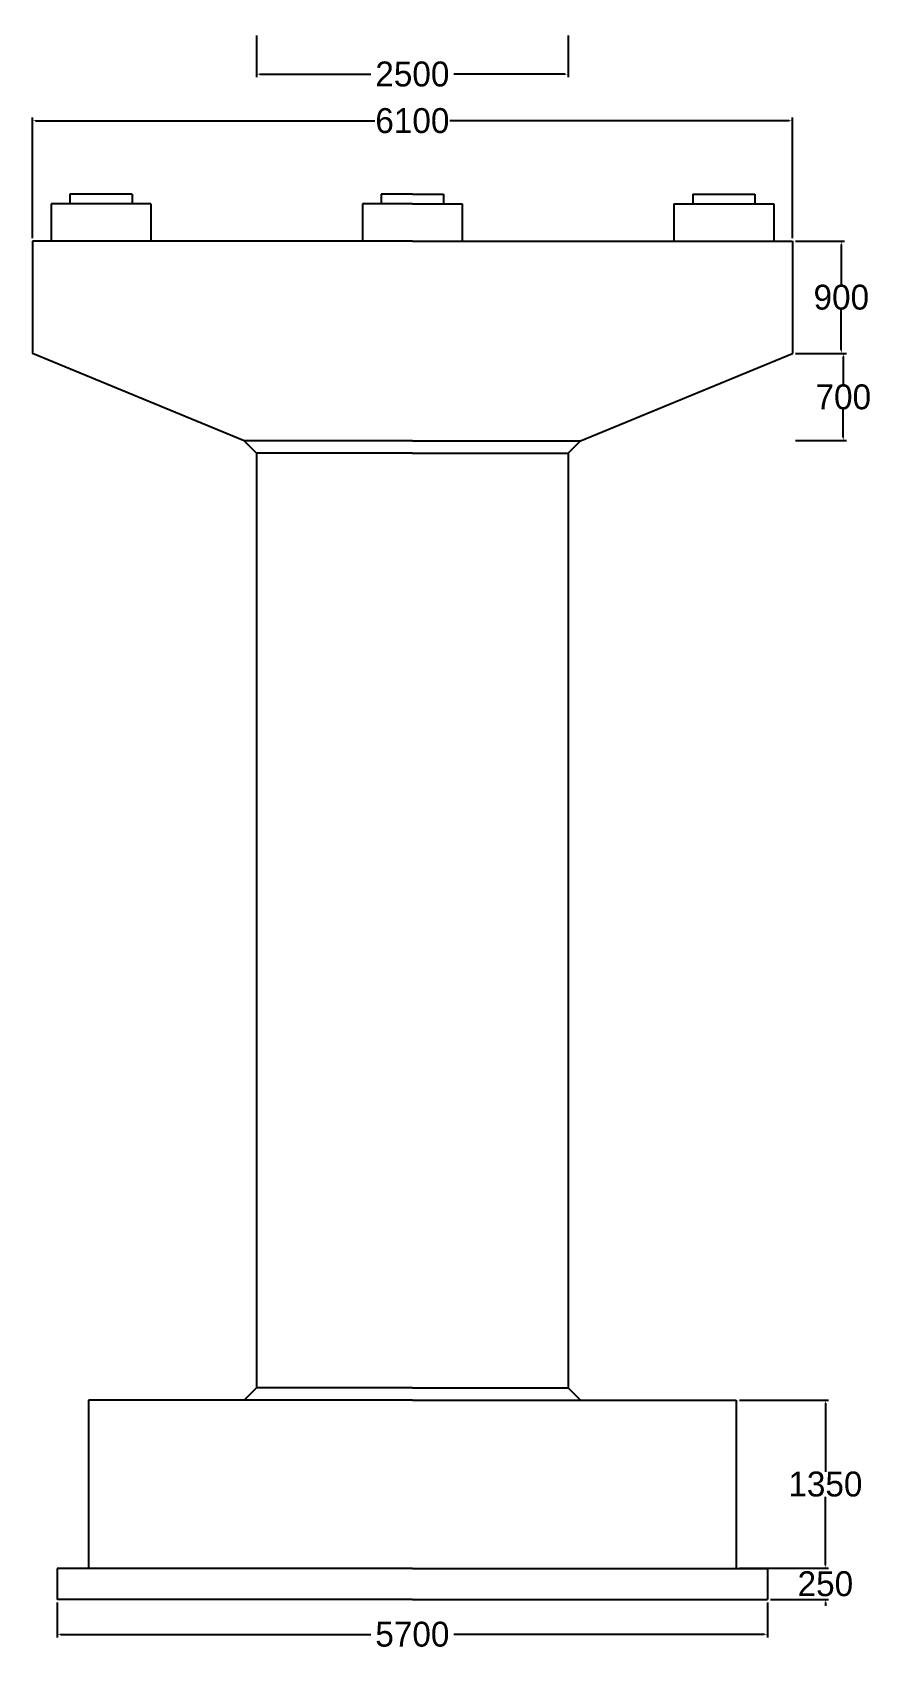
# Model space of a CAD drawing. Header units: millimetres. Extents: x -2958 to 5293396, y -10292 to 3413.
# Drawn here: x -2958 to 3778, y -9574 to 3413 of the extents above; entities that cross this region are included whole.
import ezdxf

# ---------------------------------------------------------------- set-up
doc = ezdxf.new("R2010")
doc.units = ezdxf.units.MM
doc.header["$MEASUREMENT"] = 0
doc.dimstyles.get("Standard").update_dxf_attribs({"dimtxt": 200, "dimasz": 25, "dimexe": 25, "dimexo": 25, "dimgap": 0.09, "dimtad": 0, "dimtih": 1, "dimtoh": 1, "dimdec": 0, "dimzin": 0, "dimdsep": 46, "dimtxsty": 'Standard', "dimcen": 25, "dimadec": 0, "dimazin": 0, "dimtfac": 1, "dimtdec": 0, "dimtofl": 0, "dimtmove": 0, "dimatfit": 3, "dimfxl": 0, "dimtolj": 1, "dimtzin": 0, "dimarcsym": 0})

msp = doc.modelspace()

# ---------------------------------------------------------------- blocks, each defined once
blk = doc.blocks.new('*D1')
at = {"color": 0, "lineweight": -2}
for p, q in [((-2758, -9188), (-2758, -9468)), ((2942, -9188), (2942, -9468)), ((-2733, -9443), (-241, -9443)), ((2917, -9443), (425, -9443))]:
    blk.add_line(p, q, dxfattribs=at)
at = {"color": 0}
for points in [[(-2733, -9438), (-2733, -9447), (-2758, -9443)], [(2917, -9438), (2917, -9447), (2942, -9443)]]:
    blk.add_solid(points, dxfattribs=at)
at = {"layer": 'Defpoints', "color": 0}
for p in [(-2758, -9163), (2942, -9163), (2942, -9443)]:
    blk.add_point(p, dxfattribs=at)
at = {"color": 0, "insert": (92, -9443), "char_height": 200, "attachment_point": 5}
blk.add_mtext('\\A1;5700', dxfattribs=at)
blk = doc.blocks.new('*D2')
at = {"color": 0, "lineweight": -2}
for p, q in [((2717, -7563), (3432, -7563)), ((3407, -7588), (3407, -8138)), ((3407, -8888), (3407, -8339)), ((2717, -8913), (3432, -8913))]:
    blk.add_line(p, q, dxfattribs=at)
at = {"color": 0}
for points in [[(3403, -7588), (3411, -7588), (3407, -7563)], [(3403, -8888), (3411, -8888), (3407, -8913)]]:
    blk.add_solid(points, dxfattribs=at)
at = {"layer": 'Defpoints', "color": 0}
for p in [(2692, -7563), (2692, -8913), (3407, -8913)]:
    blk.add_point(p, dxfattribs=at)
at = {"color": 0, "insert": (3407, -8238), "char_height": 200, "attachment_point": 5}
blk.add_mtext('\\A1;1350', dxfattribs=at)
blk = doc.blocks.new('*D3')
at = {"color": 0, "lineweight": -2}
for p, q in [((2967, -8913), (3432, -8913)), ((3407, -8888), (3407, -8863)), ((2967, -9163), (3432, -9163)), ((3407, -9188), (3407, -9213))]:
    blk.add_line(p, q, dxfattribs=at)
at = {"color": 0}
for points in [[(3403, -8888), (3411, -8888), (3407, -8913)], [(3403, -9188), (3411, -9188), (3407, -9163)]]:
    blk.add_solid(points, dxfattribs=at)
at = {"layer": 'Defpoints', "color": 0}
for p in [(2942, -8913), (2942, -9163), (3407, -9163)]:
    blk.add_point(p, dxfattribs=at)
at = {"color": 0, "insert": (3407, -9038), "char_height": 200, "attachment_point": 5}
blk.add_mtext('\\A1;250', dxfattribs=at)
blk = doc.blocks.new('*D4')
at = {"color": 0, "lineweight": -2}
for p, q in [((3167, 1737), (3560, 1737)), ((3535, 1712), (3535, 1387)), ((3535, 862), (3535, 1186)), ((3167, 837), (3560, 837))]:
    blk.add_line(p, q, dxfattribs=at)
at = {"color": 0}
for points in [[(3531, 1712), (3539, 1712), (3535, 1737)], [(3531, 862), (3539, 862), (3535, 837)]]:
    blk.add_solid(points, dxfattribs=at)
at = {"layer": 'Defpoints', "color": 0}
for p in [(3142, 1737), (3142, 837), (3535, 837)]:
    blk.add_point(p, dxfattribs=at)
at = {"color": 0, "insert": (3535, 1287), "char_height": 200, "attachment_point": 5}
blk.add_mtext('\\A1;900', dxfattribs=at)
blk = doc.blocks.new('*D7')
at = {"color": 0, "lineweight": -2}
for p, q in [((3167, 837), (3576, 837)), ((3551, 812), (3551, 587)), ((3551, 162), (3551, 386)), ((3167, 137), (3576, 137))]:
    blk.add_line(p, q, dxfattribs=at)
at = {"color": 0}
for points in [[(3547, 812), (3555, 812), (3551, 837)], [(3547, 162), (3555, 162), (3551, 137)]]:
    blk.add_solid(points, dxfattribs=at)
at = {"layer": 'Defpoints', "color": 0}
for p in [(3142, 837), (3551, 837), (3142, 137)]:
    blk.add_point(p, dxfattribs=at)
at = {"color": 0, "insert": (3551, 487), "char_height": 200, "attachment_point": 5}
blk.add_mtext('\\A1;700', dxfattribs=at)
blk = doc.blocks.new('*D8')
at = {"color": 0, "lineweight": -2}
for p, q in [((-2958, 1762), (-2958, 2729)), ((3142, 1762), (3142, 2729)), ((-2933, 2704), (-208, 2704)), ((3117, 2704), (392, 2704))]:
    blk.add_line(p, q, dxfattribs=at)
at = {"color": 0}
for points in [[(-2933, 2708), (-2933, 2700), (-2958, 2704)], [(3117, 2708), (3117, 2700), (3142, 2704)]]:
    blk.add_solid(points, dxfattribs=at)
at = {"layer": 'Defpoints', "color": 0}
for p in [(3142, 2704), (-2958, 1737), (3142, 1737)]:
    blk.add_point(p, dxfattribs=at)
at = {"color": 0, "insert": (92, 2704), "char_height": 200, "attachment_point": 5}
blk.add_mtext('\\A1;6100', dxfattribs=at)
blk = doc.blocks.new('*D9')
at = {"color": 0, "lineweight": -2}
for p, q in [((-1158, 3388), (-1158, 3053)), ((1342, 3388), (1342, 3053)), ((-1133, 3078), (-241, 3078)), ((1317, 3078), (425, 3078))]:
    blk.add_line(p, q, dxfattribs=at)
at = {"color": 0}
for points in [[(-1133, 3082), (-1133, 3074), (-1158, 3078)], [(1317, 3082), (1317, 3074), (1342, 3078)]]:
    blk.add_solid(points, dxfattribs=at)
at = {"layer": 'Defpoints', "color": 0}
for p in [(-1158, 3413), (1342, 3413), (1342, 3078)]:
    blk.add_point(p, dxfattribs=at)
at = {"color": 0, "insert": (92, 3078), "char_height": 200, "attachment_point": 5}
blk.add_mtext('\\A1;2500', dxfattribs=at)

# ---------------------------------------------------------------- dimensions: what is measured, and where the dimension line sits
for base, p1, p2, picture, middle in [((1342, 3078), (-1158, 3413.4), (1342, 3413.4), '*D9', (92, 3078)), ((3142, 2703.7), (-2958, 1736.6), (3142, 1736.6), '*D8', (92, 2703.7)), ((2942, -9442.5), (-2758, -9163.4), (2942, -9163.4), '*D1', (92, -9442.5))]:
    dim = msp.add_linear_dim(base=base, p1=p1, p2=p2, dimstyle='Standard')
    dim.commit()
    dim.dimension.update_dxf_attribs({"geometry": picture, "text_midpoint": middle})
for base, p1, p2, picture, middle in [((3535, 836.6), (3142, 1736.6), (3142, 836.6), '*D4', (3535, 1286.6)), ((3551.2, 836.6), (3142, 136.6), (3142, 836.6), '*D7', (3551.2, 486.6)), ((3406.9, -8913.4), (2692, -7563.4), (2692, -8913.4), '*D2', (3406.9, -8238.4)), ((3406.9, -9163.4), (2942, -8913.4), (2942, -9163.4), '*D3', (3406.9, -9038.4))]:
    dim = msp.add_linear_dim(base=base, p1=p1, p2=p2, angle=90, dimstyle='Standard')
    dim.commit()
    dim.dimension.update_dxf_attribs({"geometry": picture, "text_midpoint": middle})

# ---------------------------------------------------------------- linework, layer by layer
for p, q in [((-2658, 2114.6), (-2658, 2036.6)), ((-2158, 2114.6), (-2658, 2114.6)), ((-2158, 2114.6), (-2158, 2036.6)), ((-158, 2114.6), (-158, 2036.6)), ((92, 2114.6), (-158, 2114.6)), ((92, 2114.6), (342, 2114.6)), ((342, 2114.6), (342, 2036.6)), ((2342, 2114.6), (2842, 2114.6)), ((2342, 2114.6), (2342, 2036.6)), ((2842, 2114.6), (2842, 2036.6)), ((-2008, 2036.6), (-2808, 2036.6)), ((-2808, 2036.6), (-2808, 1736.6)), ((-2008, 2036.6), (-2008, 1736.6)), ((-308, 2036.6), (-308, 1736.6)), ((92, 2036.6), (-308, 2036.6)), ((92, 2036.6), (492, 2036.6)), ((492, 2036.6), (492, 1736.6)), ((2192, 2036.6), (2192, 1736.6)), ((2192, 2036.6), (2992, 2036.6)), ((2992, 2036.6), (2992, 1736.6)), ((-2958, 1736.6), (-2958, 836.6)), ((92, 1736.6), (-2958, 1736.6)), ((92, 1736.6), (3142, 1736.6)), ((3142, 1736.6), (3142, 836.6)), ((-1258, 136.6), (-2958, 836.6)), ((1442, 136.6), (3142, 836.6)), ((-1158, 36.6), (-1258, 136.6)), ((92, 136.6), (-1258, 136.6)), ((92, 136.6), (1442, 136.6)), ((1342, 36.6), (1442, 136.6)), ((-1158, 36.6), (-1158, -7463.4)), ((92, 36.6), (-1158, 36.6)), ((92, 36.6), (1342, 36.6)), ((1342, 36.6), (1342, -7463.4)), ((-1158, -7463.4), (-1258, -7563.4)), ((92, -7463.4), (-1158, -7463.4)), ((92, -7463.4), (1342, -7463.4)), ((1342, -7463.4), (1442, -7563.4)), ((-2508, -7563.4), (-2508, -8913.4)), ((92, -7563.4), (-2508, -7563.4)), ((92, -7563.4), (2692, -7563.4)), ((2692, -7563.4), (2692, -8913.4)), ((-2758, -8913.4), (-2758, -9163.4)), ((92, -8913.4), (-2758, -8913.4)), ((92, -8913.4), (2942, -8913.4)), ((2942, -8913.4), (2942, -9163.4)), ((92, -9163.4), (-2758, -9163.4)), ((92, -9163.4), (2942, -9163.4))]:
    msp.add_line(p, q)

msp.set_redraw_order([(e.dxf.handle, doc.entitydb.next_handle()) for e in msp.query("TEXT MTEXT ATTDEF DIMENSION ARC_DIMENSION")])  # texts and dimensions are drawn at this point

doc.saveas('drawing.dxf')
